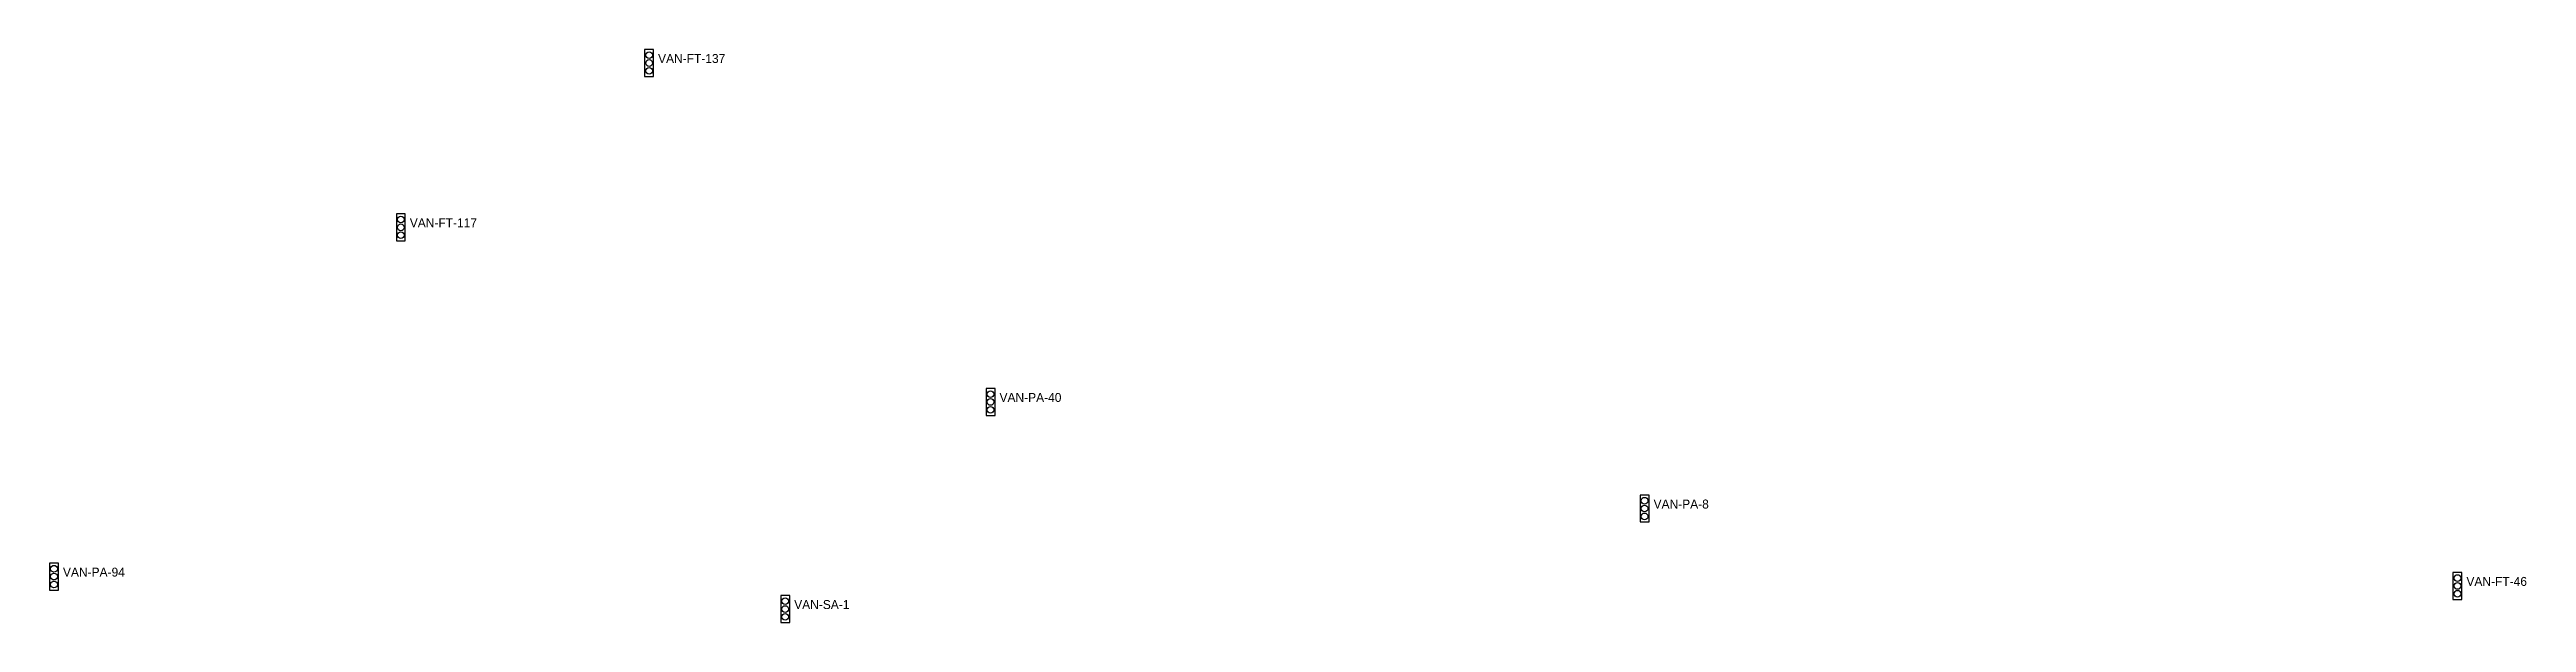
# Model space of a CAD drawing. Header units: inches. Extents: x 486474 to 494239, y 5455982 to 5459995.
# Drawn here: x 490379 to 490932, y 5459631 to 5459759 of the extents above; entities that cross this region are included whole.
import ezdxf

# ---------------------------------------------------------------- set-up
doc = ezdxf.new("R2010")
doc.units = ezdxf.units.IN
doc.header["$MEASUREMENT"] = 0
doc.layers.add('Traffic Signals', color=10, linetype='Continuous')

msp = doc.modelspace()

# ---------------------------------------------------------------- texts
at = {"layer": 'Traffic Signals', "color": 1}
for s, p in [('VAN-FT-137', (490515.1, 5459755.56)), ('VAN-FT-117', (490459.67, 5459718.88)), ('VAN-PA-40', (490591.33, 5459679.9)), ('VAN-PA-8', (490737.35, 5459656.11)), ('VAN-PA-94', (490382.24, 5459640.92)), ('VAN-FT-46', (490918.82, 5459638.84)), ('VAN-SA-1', (490545.49, 5459633.68))]:
    msp.add_text(s, height=2, dxfattribs=at).set_placement(p)

# ---------------------------------------------------------------- linework, layer by layer
at = {"layer": 'Traffic Signals', "color": 1}
for points in [[(490512.1, 5459752.56), (490514.1, 5459752.56), (490514.1, 5459758.56), (490512.1, 5459758.56)], [(490456.67, 5459715.88), (490458.67, 5459715.88), (490458.67, 5459721.88), (490456.67, 5459721.88)], [(490588.33, 5459676.9), (490590.33, 5459676.9), (490590.33, 5459682.9), (490588.33, 5459682.9)], [(490734.35, 5459653.11), (490736.35, 5459653.11), (490736.35, 5459659.11), (490734.35, 5459659.11)], [(490379.24, 5459637.92), (490381.24, 5459637.92), (490381.24, 5459643.92), (490379.24, 5459643.92)], [(490915.82, 5459635.84), (490917.82, 5459635.84), (490917.82, 5459641.84), (490915.82, 5459641.84)], [(490542.49, 5459630.68), (490544.49, 5459630.68), (490544.49, 5459636.68), (490542.49, 5459636.68)]]:
    msp.add_lwpolyline(points, close=True, dxfattribs=at)
for centre in [(490513.1, 5459757.31), (490513.1, 5459755.56), (490513.1, 5459753.81), (490457.67, 5459720.63), (490457.67, 5459718.88), (490457.67, 5459717.13), (490589.33, 5459681.65), (490589.33, 5459679.9), (490589.33, 5459678.15), (490735.35, 5459657.86), (490735.35, 5459656.11), (490735.35, 5459654.36), (490380.24, 5459642.67), (490380.24, 5459640.92), (490380.24, 5459639.17), (490916.82, 5459640.59), (490916.82, 5459638.84), (490543.49, 5459635.43), (490543.49, 5459633.68), (490916.82, 5459637.09), (490543.49, 5459631.93)]:
    msp.add_circle(centre, 0.75, dxfattribs=at)

msp.set_redraw_order([(e.dxf.handle, doc.entitydb.next_handle()) for e in msp.query("TEXT MTEXT ATTDEF DIMENSION ARC_DIMENSION")])  # texts and dimensions are drawn at this point

doc.saveas('drawing.dxf')
